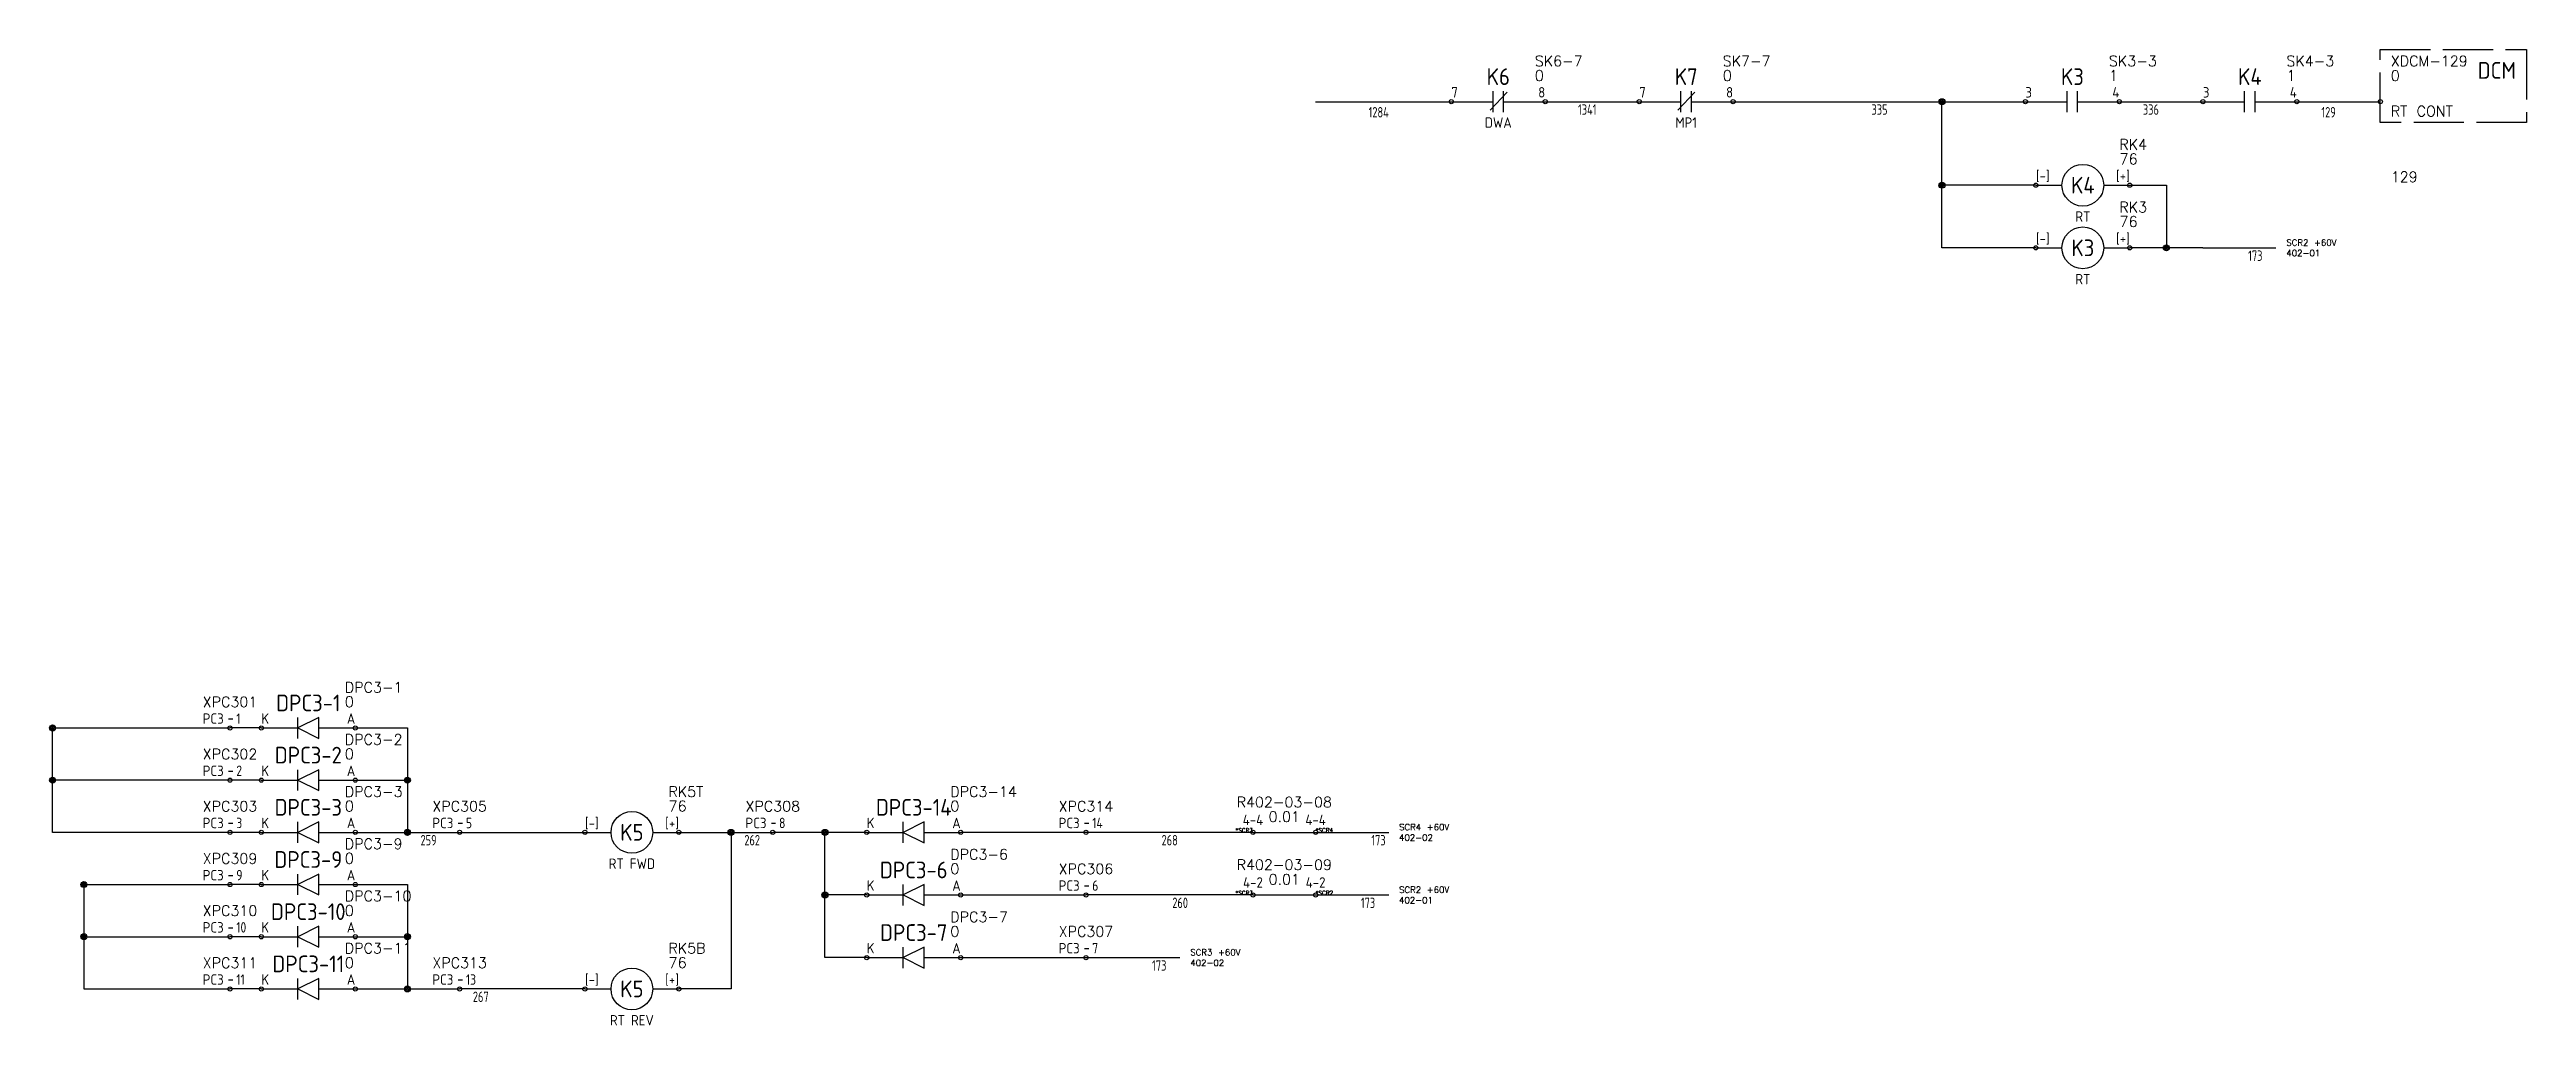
# Model space of a CAD drawing. Header units: millimetres. Extents: x 0 to 2003, y 15 to 1118.
# Drawn here: x 1409 to 2003, y 379 to 613 of the extents above; entities that cross this region are included whole.
import ezdxf
from ezdxf.enums import TextEntityAlignment as Align

# ---------------------------------------------------------------- set-up
doc = ezdxf.new("R2010")
doc.units = ezdxf.units.MM
doc.linetypes.add('ACAD_ISO02W100', pattern=[15, 12, -3])
for name, color, linetype in [('NETLIST', 50, 'Continuous'), ('SYMS', 7, 'Continuous'), ('WIREFIXED', 7, 'Continuous'), ('WIRES', 7, 'Continuous')]:
    doc.layers.add(name, color=color, linetype=linetype)
doc.styles.get("Standard").update_dxf_attribs({"font": 'txt.shx', "bigfont": 'gbcbig.shx'})
doc.styles.add('WD_IEC', font='isocp2.shx', dxfattribs={"width": 0.9, "height": 4})

msp = doc.modelspace()

# ---------------------------------------------------------------- texts
at = {"char_height": 1.5, "attachment_point": 4}
for s, insert in [('SCR2 +60V\\P402-01', (1945, 565)), ('SCR4 +60V\\P402-02', (1732.5, 425)), ('SCR2 +60V\\P402-01', (1732.5, 410)), ('SCR3 +60V\\P402-02', (1682.5, 395))]:
    msp.add_mtext_dynamic_manual_height_columns(s, width=15, gutter_width=0.5, heights=[0], dxfattribs=dict(at, insert=insert))

# ---------------------------------------------------------------- blocks, each defined once
blk = doc.blocks.new('WD_WNH2')
at = {"linetype": 'Continuous', "style": 'WD_IEC', "width": 0.8}
blk.add_attdef('WIRENO', text='', height=2.5, dxfattribs=at).set_placement((0, 0), align=Align.TOP_CENTER)
at = {"style": 'WD_IEC', "flags": 1}
for tag, p in [('W02USER', (0, -1.21)), ('W03USER', (0, -1.33)), ('W04USER', (0, -1.46)), ('W05USER', (0, -1.58)), ('W06USER', (0, -1.71)), ('W07USER', (0, -1.83)), ('W08USER', (0, -1.96)), ('W09USER', (0, -2.08)), ('W01USER', (0, -1.08)), ('W10USER', (0, -2.21))]:
    blk.add_attdef(tag, text='', height=0.08, dxfattribs=at).set_placement(p, align=Align.CENTER)
blk = doc.blocks.new('CONTACT-NC')
for p, q in [((0, 0), (10, 0)), ((13.35, 2.25), (9.28, -2.05)), ((10, -2.5), (10, 2.5)), ((12.5, -2.5), (12.5, 2.5)), ((12.5, 0), (22.5, 0))]:
    blk.add_line(p, q)
for centre in [(0, 0), (22.5, 0)]:
    blk.add_circle(centre, 0.5)
at = {"style": 'WD_IEC', "flags": 1}
blk.add_attdef('LOC', text='', height=4, dxfattribs=at).set_placement((11.25, 11), align=Align.MIDDLE_CENTER)
at = {"style": 'WD_IEC'}
for tag, height, p in [('TAG1', 4, (11.25, 6)), ('DESC1', 2.5, (11.25, -5))]:
    blk.add_attdef(tag, text='', height=height, dxfattribs=at).set_placement(p, align=Align.MIDDLE_CENTER)
for tag, p, height, flags in [('X4TERM01', (0, 0), 0.64, 1), ('TERM01', (0, 1), 2.5, 8), ('X1TERM02', (22.5, 0), 0.64, 1)]:
    blk.add_attdef(tag, p, '', height=height, dxfattribs=dict(at, flags=flags))
at = {"style": 'WD_IEC', "flags": 8}
blk.add_attdef('TERM02', text='', height=2.5, dxfattribs=at).set_placement((22.5, 1), align=Align.RIGHT)
at = {"layer": 'NETLIST'}
for tag, p, height in [('NETTAG', (20, 8.5), 2.5), ('NETVALUE', (20, 5), 2.56)]:
    blk.add_attdef(tag, p, '', height=height, dxfattribs=at)
blk = doc.blocks.new('CONTACTOR-H')
for p, q in [((0, 0), (6.25, 0)), ((16.25, 0), (22.5, 0))]:
    blk.add_line(p, q)
for centre, radius in [((0, 0), 0.5), ((11.25, 0), 5), ((22.5, 0), 0.5)]:
    blk.add_circle(centre, radius)
at = {"style": 'WD_IEC', "flags": 1}
blk.add_attdef('LOC', text='', height=4, dxfattribs=at).set_placement((11.25, 8.5), align=Align.MIDDLE_CENTER)
at = {"style": 'WD_IEC'}
for tag, p, height, flags in [('X4TERM01', (0, 0), 0.64, 1), ('TERM01', (0, 1), 2.5, 8), ('X1TERM02', (22.5, 0), 0.64, 1)]:
    blk.add_attdef(tag, p, '', height=height, dxfattribs=dict(at, flags=flags))
for tag, height, p in [('TAG1', 4, (11.25, 0)), ('DESC1', 2.5, (11.25, -7.5))]:
    blk.add_attdef(tag, text='', height=height, dxfattribs=at).set_placement(p, align=Align.MIDDLE_CENTER)
at = {"style": 'WD_IEC', "flags": 8}
blk.add_attdef('TERM02', text='', height=2.5, dxfattribs=at).set_placement((22.5, 1), align=Align.RIGHT)
at = {"layer": 'NETLIST'}
for tag, p, height in [('NETTAG', (20, 8.5), 2.5), ('NETVALUE', (20, 5), 2.56)]:
    blk.add_attdef(tag, p, '', height=height, dxfattribs=at)
blk = doc.blocks.new('CONTACT-NO')
for p, q in [((2.5, 0), (12.5, 0)), ((12.5, -2.5), (12.5, 2.5)), ((15, -2.5), (15, 2.5)), ((15, 0), (25, 0))]:
    blk.add_line(p, q)
for centre in [(2.5, 0), (25, 0)]:
    blk.add_circle(centre, 0.5)
at = {"style": 'WD_IEC', "flags": 1}
blk.add_attdef('LOC', text='', height=4, dxfattribs=at).set_placement((13.75, 11), align=Align.MIDDLE_CENTER)
at = {"style": 'WD_IEC'}
for tag, height, p in [('TAG1', 4, (13.75, 6)), ('DESC1', 2.5, (13.75, -5))]:
    blk.add_attdef(tag, text='', height=height, dxfattribs=at).set_placement(p, align=Align.MIDDLE_CENTER)
for tag, p, height, flags in [('X4TERM01', (2.5, 0), 0.64, 1), ('TERM01', (2.5, 1), 2.5, 8), ('X1TERM02', (25, 0), 0.64, 1)]:
    blk.add_attdef(tag, p, '', height=height, dxfattribs=dict(at, flags=flags))
at = {"style": 'WD_IEC', "flags": 8}
blk.add_attdef('TERM02', text='', height=2.5, dxfattribs=at).set_placement((25, 1), align=Align.RIGHT)
at = {"layer": 'NETLIST'}
for tag, p, height in [('NETTAG', (22.5, 8.5), 2.5), ('NETVALUE', (22.5, 5), 2.56)]:
    blk.add_attdef(tag, p, '', height=height, dxfattribs=at)
blk = doc.blocks.new('WDDOT')
for radius in [0.72, 0.449, 0.223]:
    blk.add_circle((0, 0), radius)
blk = doc.blocks.new('DCM-2')
at = {"linetype": 'ACAD_ISO02W100'}
blk.add_lwpolyline([(0, 12.5), (35, 12.5), (35, -5), (0, -5)], close=True, dxfattribs=at)
blk.add_circle((0, 0), 0.5)
at = {"style": 'WD_IEC'}
for tag, height, flags, p in [('LOC', 4, 1, (32.5, 14.5)), ('DESC1', 3, 8, (32.5, 2.5))]:
    blk.add_attdef(tag, text='', height=height, dxfattribs=dict(at, flags=flags)).set_placement(p, align=Align.MIDDLE_RIGHT)
blk.add_attdef('TAG1', text='', height=4, dxfattribs=at).set_placement((32.5, 7.5), align=Align.MIDDLE_RIGHT)
at = {"style": 'WD_IEC', "flags": 1}
blk.add_attdef('X4TERM01', (0, 0), '', height=0.5, dxfattribs=at)
blk.add_attdef('TERMDESC01', text='', height=2.5).set_placement((2.5, -1), align=Align.TOP_LEFT)
blk.add_attdef('TERM01', text='', height=2.5).set_placement((2.5, -20), align=Align.BOTTOM_LEFT)
at = {"layer": 'NETLIST'}
for tag, p in [('NETTAG', (2.5, 8.5)), ('NETVALUE', (2.5, 5))]:
    blk.add_attdef(tag, p, '', height=2.5, dxfattribs=at)
blk = doc.blocks.new('DIODE-L')
for p, q in [((-22.5, 0), (-13.75, 0)), ((-13.75, -2.5), (-13.75, 2.5)), ((-8.75, 2.5), (-13.75, 0)), ((-13.75, 0), (-8.75, -2.5)), ((-8.75, -2.5), (-8.75, 2.5)), ((-8.75, 0), (0, 0))]:
    blk.add_line(p, q)
for centre in [(-22.5, 0), (0, 0)]:
    blk.add_circle(centre, 0.5)
at = {"style": 'WD_IEC', "flags": 1}
blk.add_attdef('LOC', text='', height=4, dxfattribs=at).set_placement((-11.25, 11), align=Align.MIDDLE_CENTER)
at = {"style": 'WD_IEC'}
for tag, height, p in [('TAG1', 4, (-11.25, 6)), ('DESC1', 2.5, (-11.25, -5))]:
    blk.add_attdef(tag, text='', height=height, dxfattribs=at).set_placement(p, align=Align.MIDDLE_CENTER)
for tag, p, height, flags in [('X4TERM01', (-22.5, 0), 0.64, 1), ('TERM01', (-22.5, 1), 2.5, 8), ('X1TERM02', (0, 0), 0.64, 1)]:
    blk.add_attdef(tag, p, '', height=height, dxfattribs=dict(at, flags=flags))
at = {"style": 'WD_IEC', "flags": 8}
blk.add_attdef('TERM02', text='', height=2.5, dxfattribs=at).set_placement((0, 1), align=Align.RIGHT)
at = {"layer": 'NETLIST'}
for tag, p, height in [('NETTAG', (-2.5, 8.5), 2.5), ('NETVALUE', (-2.5, 5), 2.56)]:
    blk.add_attdef(tag, p, '', height=height, dxfattribs=at)
blk = doc.blocks.new('TBH-1')
blk.add_line((-0.33, 2.17), (0.65, 2.17))
blk.add_circle((0, 0), 0.5)
at = {"style": 'WD_IEC', "flags": 1}
blk.add_attdef('LOC', text='', height=4, dxfattribs=at).set_placement((-15, 7.5), align=Align.MIDDLE_LEFT)
at = {"style": 'WD_IEC'}
blk.add_attdef('TAG1', text='', height=2.5, dxfattribs=at).set_placement((-1.5, 1), align=Align.RIGHT)
at = {"style": 'WD_IEC', "flags": 1}
blk.add_attdef('X1TERM01', (0, 0), '', height=0.5, dxfattribs=at)
at = {"style": 'WD_IEC', "width": 0.9}
blk.add_attdef('TERM01', (1.5, 1), '', height=2.5, dxfattribs=at)
at = {"layer": 'NETLIST'}
for tag, p in [('NETTAG', (0, 5)), ('NETVALUE', (0, -2.5))]:
    blk.add_attdef(tag, text='', height=2.5, dxfattribs=at).set_placement(p, align=Align.CENTER)
blk = doc.blocks.new('INTERCONNECT-H1')
blk.add_line((-2.5, 0), (12.5, 0))
for centre in [(-2.5, 0), (12.5, 0)]:
    blk.add_circle(centre, 0.5)
at = {"style": 'WD_IEC', "flags": 1}
for tag, height, p in [('LOC', 4, (5, 10)), ('TAG1', 4, (-2.43, 3.16)), ('DESC1', 2.5, (5, -2.5))]:
    blk.add_attdef(tag, text='', height=height, dxfattribs=at).set_placement(p, align=Align.MIDDLE_CENTER)
at = {"style": 'WD_IEC', "flags": 8}
for tag, p in [('TERM01', (-2.5, 1)), ('TERM02', (12.5, 1))]:
    blk.add_attdef(tag, text='', height=2.5, dxfattribs=at).set_placement(p, align=Align.BOTTOM_CENTER)
at = {"style": 'WD_IEC', "flags": 1}
for tag, p in [('X4TERM01', (-2.5, 0)), ('X1TERM02', (12.5, 0))]:
    blk.add_attdef(tag, p, '', height=0.64, dxfattribs=at)
at = {"layer": 'NETLIST'}
for tag, p in [('NETTAG', (5, 6)), ('NETVALUE', (5, 2.5))]:
    blk.add_attdef(tag, text='', height=2.5, dxfattribs=at).set_placement(p, align=Align.CENTER)
blk.add_attdef('X4TERMDESC01', text='', height=1, dxfattribs=at).set_placement((-2.5, 0), align=Align.RIGHT)
blk.add_attdef('X1TERMDESC02', (12.5, 0), '', height=1, dxfattribs=at)

# ---------------------------------------------------------------- linework, layer by layer
at = {"layer": 'WIRES'}
for p, q in [((1712.5, 600), (1745, 600)), ((1767.5, 600), (1790, 600)), ((1812.5, 600), (1882.5, 600)), ((1862.5, 565), (1862.5, 600)), ((1905, 600), (1925, 600)), ((1947.5, 600), (1967.5, 600)), ((1885, 580), (1862.5, 580)), ((1907.5, 580), (1916.25, 580)), ((1916.25, 580), (1916.25, 565)), ((1885, 565), (1862.5, 565)), ((1916.25, 565), (1907.5, 565)), ((1925, 565), (1916.25, 565)), ((1925, 565), (1942.5, 565)), ((1410, 450), (1452.5, 450)), ((1410, 437.5), (1410, 450)), ((1460, 450), (1452.5, 450)), ((1482.5, 450), (1495, 450)), ((1495, 450), (1495, 425)), ((1452.5, 437.5), (1410, 437.5)), ((1410, 425), (1410, 437.5)), ((1460, 437.5), (1452.5, 437.5)), ((1482.5, 437.5), (1495, 437.5)), ((1452.5, 425), (1410, 425)), ((1460, 425), (1452.5, 425)), ((1482.5, 425), (1495, 425)), ((1495, 425), (1507.5, 425)), ((1507.5, 425), (1537.5, 425)), ((1560, 425), (1572.5, 425)), ((1572.5, 425), (1572.5, 387.5)), ((1572.5, 425), (1582.5, 425)), ((1605, 425), (1582.5, 425)), ((1595, 410), (1595, 425)), ((1657.5, 425), (1627.5, 425)), ((1697.5, 425), (1657.5, 425)), ((1712.5, 425), (1730, 425)), ((1417.5, 412.5), (1452.5, 412.5)), ((1417.5, 412.5), (1417.5, 400)), ((1460, 412.5), (1452.5, 412.5)), ((1482.5, 412.5), (1495, 412.5)), ((1495, 412.5), (1495, 387.5)), ((1605, 410), (1595, 410)), ((1595, 395), (1595, 410)), ((1595, 410), (1595, 410)), ((1627.5, 410), (1657.5, 410)), ((1697.5, 410), (1657.5, 410)), ((1712.5, 410), (1730, 410)), ((1417.5, 400), (1452.5, 400)), ((1417.5, 400), (1417.5, 387.5)), ((1460, 400), (1452.5, 400)), ((1482.5, 400), (1495, 400)), ((1605, 395), (1595, 395)), ((1627.5, 395), (1657.5, 395)), ((1657.5, 395), (1680, 395)), ((1417.5, 387.5), (1452.5, 387.5)), ((1460, 387.5), (1452.5, 387.5)), ((1482.5, 387.5), (1495, 387.5)), ((1495, 387.5), (1507.5, 387.5)), ((1537.5, 387.5), (1507.5, 387.5)), ((1572.5, 387.5), (1560, 387.5))]:
    msp.add_line(p, q, dxfattribs=at)

# ---------------------------------------------------------------- block references
for name, p, values in [('DCM-2', (1967.5, 600), {'TERMDESC01': 'RT CONT', 'TAG1': 'DCM', 'TERM01': '129', 'NETTAG': 'XDCM-129', 'NETVALUE': '0'}), ('TBH-1', (1452.5, 450), {'TAG1': 'PC3', 'TERM01': '1', 'NETTAG': 'XPC301'}), ('TBH-1', (1452.5, 437.5), {'TAG1': 'PC3', 'TERM01': '2', 'NETTAG': 'XPC302'}), ('TBH-1', (1452.5, 425), {'TAG1': 'PC3', 'TERM01': '3', 'NETTAG': 'XPC303'}), ('TBH-1', (1507.5, 425), {'TAG1': 'PC3', 'TERM01': '5', 'NETTAG': 'XPC305'}), ('TBH-1', (1582.5, 425), {'TAG1': 'PC3', 'TERM01': '8', 'NETTAG': 'XPC308'}), ('TBH-1', (1657.5, 425), {'TAG1': 'PC3', 'TERM01': '14', 'NETTAG': 'XPC314'}), ('TBH-1', (1452.5, 412.5), {'TAG1': 'PC3', 'TERM01': '9', 'NETTAG': 'XPC309'}), ('TBH-1', (1657.5, 410), {'TAG1': 'PC3', 'TERM01': '6', 'NETTAG': 'XPC306'}), ('TBH-1', (1452.5, 400), {'TAG1': 'PC3', 'TERM01': '10', 'NETTAG': 'XPC310'}), ('TBH-1', (1657.5, 395), {'TAG1': 'PC3', 'TERM01': '7', 'NETTAG': 'XPC307'}), ('TBH-1', (1452.5, 387.5), {'TAG1': 'PC3', 'TERM01': '11', 'NETTAG': 'XPC311'}), ('TBH-1', (1507.5, 387.5), {'TAG1': 'PC3', 'TERM01': '13', 'NETTAG': 'XPC313'})]:
    msp.add_blockref(name, p).add_auto_attribs(values)
ref = msp.add_blockref('CONTACT-NC', (1745, 600))
ref.add_attrib('TERM02', '8', dxfattribs={"height": 2.5, "style": 'WD_IEC'}).set_placement((1767.5, 601), align=Align.RIGHT)
ref.add_attrib('TERM01', '7', (1745, 601), dxfattribs={"height": 2.5, "style": 'WD_IEC'})
ref.add_attrib('DESC1', 'DWA', dxfattribs={"height": 2.5, "style": 'WD_IEC'}).set_placement((1756.25, 595), align=Align.MIDDLE_CENTER)
ref.add_attrib('TAG1', 'K6', dxfattribs={"height": 4, "style": 'WD_IEC'}).set_placement((1756.25, 606), align=Align.MIDDLE_CENTER)
ref.add_attrib('NETVALUE', '0', (1765, 605), dxfattribs={"layer": 'NETLIST', "height": 2.56})
ref.add_attrib('NETTAG', 'SK6-7', (1765, 608.5), dxfattribs={"layer": 'NETLIST', "height": 2.5})
ref = msp.add_blockref('CONTACT-NC', (1790, 600))
ref.add_attrib('TERM02', '8', dxfattribs={"height": 2.5, "style": 'WD_IEC'}).set_placement((1812.5, 601), align=Align.RIGHT)
ref.add_attrib('TERM01', '7', (1790, 601), dxfattribs={"height": 2.5, "style": 'WD_IEC'})
ref.add_attrib('DESC1', 'MP1', dxfattribs={"height": 2.5, "style": 'WD_IEC'}).set_placement((1801.25, 595), align=Align.MIDDLE_CENTER)
ref.add_attrib('TAG1', 'K7', dxfattribs={"height": 4, "style": 'WD_IEC'}).set_placement((1801.25, 606), align=Align.MIDDLE_CENTER)
ref.add_attrib('NETVALUE', '0', (1810, 605), dxfattribs={"layer": 'NETLIST', "height": 2.56})
ref.add_attrib('NETTAG', 'SK7-7', (1810, 608.5), dxfattribs={"layer": 'NETLIST', "height": 2.5})
ref = msp.add_blockref('CONTACT-NO', (1880, 600))
ref.add_attrib('NETTAG', 'SK3-3', (1902.5, 608.5), dxfattribs={"layer": 'NETLIST', "height": 2.5})
ref.add_attrib('NETVALUE', '1', (1902.5, 605), dxfattribs={"layer": 'NETLIST', "height": 2.56})
ref.add_attrib('TAG1', 'K3', dxfattribs={"height": 4, "style": 'WD_IEC'}).set_placement((1893.75, 606), align=Align.MIDDLE_CENTER)
ref.add_attrib('TERM01', '3', (1882.5, 601), dxfattribs={"height": 2.5, "style": 'WD_IEC'})
ref.add_attrib('TERM02', '4', dxfattribs={"height": 2.5, "style": 'WD_IEC'}).set_placement((1905, 601), align=Align.RIGHT)
ref = msp.add_blockref('CONTACT-NO', (1922.5, 600))
ref.add_attrib('NETTAG', 'SK4-3', (1945, 608.5), dxfattribs={"layer": 'NETLIST', "height": 2.5})
ref.add_attrib('NETVALUE', '1', (1945, 605), dxfattribs={"layer": 'NETLIST', "height": 2.56})
ref.add_attrib('TAG1', 'K4', dxfattribs={"height": 4, "style": 'WD_IEC'}).set_placement((1936.25, 606), align=Align.MIDDLE_CENTER)
ref.add_attrib('TERM01', '3', (1925, 601), dxfattribs={"height": 2.5, "style": 'WD_IEC'})
ref.add_attrib('TERM02', '4', dxfattribs={"height": 2.5, "style": 'WD_IEC'}).set_placement((1947.5, 601), align=Align.RIGHT)
ref = msp.add_blockref('CONTACTOR-H', (1885, 580))
ref.add_attrib('TERM02', '[+]', dxfattribs={"height": 2.5, "style": 'WD_IEC'}).set_placement((1907.5, 581), align=Align.RIGHT)
ref.add_attrib('TERM01', '[-]', (1885, 581), dxfattribs={"height": 2.5, "style": 'WD_IEC'})
ref.add_attrib('DESC1', 'RT', dxfattribs={"height": 2.5, "style": 'WD_IEC'}).set_placement((1896.25, 572.5), align=Align.MIDDLE_CENTER)
ref.add_attrib('TAG1', 'K4', dxfattribs={"height": 4, "style": 'WD_IEC'}).set_placement((1896.25, 580), align=Align.MIDDLE_CENTER)
ref.add_attrib('NETVALUE', '76', (1905, 585), dxfattribs={"layer": 'NETLIST', "height": 2.56})
ref.add_attrib('NETTAG', 'RK4', (1905, 588.5), dxfattribs={"layer": 'NETLIST', "height": 2.5})
ref = msp.add_blockref('CONTACTOR-H', (1885, 565))
ref.add_attrib('TERM02', '[+]', dxfattribs={"height": 2.5, "style": 'WD_IEC'}).set_placement((1907.5, 566), align=Align.RIGHT)
ref.add_attrib('TERM01', '[-]', (1885, 566), dxfattribs={"height": 2.5, "style": 'WD_IEC'})
ref.add_attrib('DESC1', 'RT', dxfattribs={"height": 2.5, "style": 'WD_IEC'}).set_placement((1896.25, 557.5), align=Align.MIDDLE_CENTER)
ref.add_attrib('TAG1', 'K3', dxfattribs={"height": 4, "style": 'WD_IEC'}).set_placement((1896.25, 565), align=Align.MIDDLE_CENTER)
ref.add_attrib('NETVALUE', '76', (1905, 570), dxfattribs={"layer": 'NETLIST', "height": 2.56})
ref.add_attrib('NETTAG', 'RK3', (1905, 573.5), dxfattribs={"layer": 'NETLIST', "height": 2.5})
ref = msp.add_blockref('DIODE-L', (1482.5, 450))
ref.add_attrib('NETTAG', 'DPC3-1', (1480, 458.5), dxfattribs={"layer": 'NETLIST', "height": 2.5})
ref.add_attrib('NETVALUE', '0', (1480, 455), dxfattribs={"layer": 'NETLIST', "height": 2.56})
ref.add_attrib('TAG1', 'DPC3-1', dxfattribs={"height": 4, "style": 'WD_IEC'}).set_placement((1471.25, 456), align=Align.MIDDLE_CENTER)
ref.add_attrib('TERM01', 'K', (1460, 451), dxfattribs={"height": 2.5, "style": 'WD_IEC'})
ref.add_attrib('TERM02', 'A', dxfattribs={"height": 2.5, "style": 'WD_IEC'}).set_placement((1482.5, 451), align=Align.RIGHT)
ref = msp.add_blockref('DIODE-L', (1482.5, 437.5))
ref.add_attrib('NETTAG', 'DPC3-2', (1480, 446), dxfattribs={"layer": 'NETLIST', "height": 2.5})
ref.add_attrib('NETVALUE', '0', (1480, 442.5), dxfattribs={"layer": 'NETLIST', "height": 2.56})
ref.add_attrib('TAG1', 'DPC3-2', dxfattribs={"height": 4, "style": 'WD_IEC'}).set_placement((1471.25, 443.5), align=Align.MIDDLE_CENTER)
ref.add_attrib('TERM01', 'K', (1460, 438.5), dxfattribs={"height": 2.5, "style": 'WD_IEC'})
ref.add_attrib('TERM02', 'A', dxfattribs={"height": 2.5, "style": 'WD_IEC'}).set_placement((1482.5, 438.5), align=Align.RIGHT)
ref = msp.add_blockref('DIODE-L', (1482.5, 425))
ref.add_attrib('NETTAG', 'DPC3-3', (1480, 433.5), dxfattribs={"layer": 'NETLIST', "height": 2.5})
ref.add_attrib('NETVALUE', '0', (1480, 430), dxfattribs={"layer": 'NETLIST', "height": 2.56})
ref.add_attrib('TAG1', 'DPC3-3', dxfattribs={"height": 4, "style": 'WD_IEC'}).set_placement((1471.25, 431), align=Align.MIDDLE_CENTER)
ref.add_attrib('TERM01', 'K', (1460, 426), dxfattribs={"height": 2.5, "style": 'WD_IEC'})
ref.add_attrib('TERM02', 'A', dxfattribs={"height": 2.5, "style": 'WD_IEC'}).set_placement((1482.5, 426), align=Align.RIGHT)
ref = msp.add_blockref('CONTACTOR-H', (1537.5, 425))
ref.add_attrib('TERM02', '[+]', dxfattribs={"height": 2.5, "style": 'WD_IEC'}).set_placement((1560, 426), align=Align.RIGHT)
ref.add_attrib('TERM01', '[-]', (1537.5, 426), dxfattribs={"height": 2.5, "style": 'WD_IEC'})
ref.add_attrib('DESC1', 'RT FWD', dxfattribs={"height": 2.5, "style": 'WD_IEC'}).set_placement((1548.75, 417.5), align=Align.MIDDLE_CENTER)
ref.add_attrib('TAG1', 'K5', dxfattribs={"height": 4, "style": 'WD_IEC'}).set_placement((1548.75, 425), align=Align.MIDDLE_CENTER)
ref.add_attrib('NETVALUE', '76', (1557.5, 430), dxfattribs={"layer": 'NETLIST', "height": 2.56})
ref.add_attrib('NETTAG', 'RK5T', (1557.5, 433.5), dxfattribs={"layer": 'NETLIST', "height": 2.5})
ref = msp.add_blockref('DIODE-L', (1627.5, 425))
ref.add_attrib('NETTAG', 'DPC3-14', (1625, 433.5), dxfattribs={"layer": 'NETLIST', "height": 2.5})
ref.add_attrib('NETVALUE', '0', (1625, 430), dxfattribs={"layer": 'NETLIST', "height": 2.56})
ref.add_attrib('TAG1', 'DPC3-14', dxfattribs={"height": 4, "style": 'WD_IEC'}).set_placement((1616.25, 431), align=Align.MIDDLE_CENTER)
ref.add_attrib('TERM01', 'K', (1605, 426), dxfattribs={"height": 2.5, "style": 'WD_IEC'})
ref.add_attrib('TERM02', 'A', dxfattribs={"height": 2.5, "style": 'WD_IEC'}).set_placement((1627.5, 426), align=Align.RIGHT)
ref = msp.add_blockref('INTERCONNECT-H1', (1700, 425))
ref.add_attrib('TERM02', '4-4', dxfattribs={"height": 2.5, "style": 'WD_IEC'}).set_placement((1712.5, 426), align=Align.BOTTOM_CENTER)
ref.add_attrib('TERM01', '4-4', dxfattribs={"height": 2.5, "style": 'WD_IEC'}).set_placement((1697.5, 426), align=Align.BOTTOM_CENTER)
ref.add_attrib('NETVALUE', '0.01', dxfattribs={"layer": 'NETLIST', "height": 2.5}).set_placement((1705, 427.5), align=Align.CENTER)
ref.add_attrib('NETTAG', 'R402-03-08', dxfattribs={"layer": 'NETLIST', "height": 2.5}).set_placement((1705, 431), align=Align.CENTER)
ref.add_attrib('X4TERMDESC01', '*SCR3', dxfattribs={"layer": 'NETLIST', "height": 1}).set_placement((1697.5, 425), align=Align.RIGHT)
ref.add_attrib('X1TERMDESC02', '*SCR4', (1712.5, 425), dxfattribs={"layer": 'NETLIST', "height": 1})
ref = msp.add_blockref('DIODE-L', (1482.5, 412.5))
ref.add_attrib('NETTAG', 'DPC3-9', (1480, 421), dxfattribs={"layer": 'NETLIST', "height": 2.5})
ref.add_attrib('NETVALUE', '0', (1480, 417.5), dxfattribs={"layer": 'NETLIST', "height": 2.56})
ref.add_attrib('TAG1', 'DPC3-9', dxfattribs={"height": 4, "style": 'WD_IEC'}).set_placement((1471.25, 418.5), align=Align.MIDDLE_CENTER)
ref.add_attrib('TERM01', 'K', (1460, 413.5), dxfattribs={"height": 2.5, "style": 'WD_IEC'})
ref.add_attrib('TERM02', 'A', dxfattribs={"height": 2.5, "style": 'WD_IEC'}).set_placement((1482.5, 413.5), align=Align.RIGHT)
ref = msp.add_blockref('DIODE-L', (1627.5, 410))
ref.add_attrib('NETTAG', 'DPC3-6', (1625, 418.5), dxfattribs={"layer": 'NETLIST', "height": 2.5})
ref.add_attrib('NETVALUE', '0', (1625, 415), dxfattribs={"layer": 'NETLIST', "height": 2.56})
ref.add_attrib('TAG1', 'DPC3-6', dxfattribs={"height": 4, "style": 'WD_IEC'}).set_placement((1616.25, 416), align=Align.MIDDLE_CENTER)
ref.add_attrib('TERM01', 'K', (1605, 411), dxfattribs={"height": 2.5, "style": 'WD_IEC'})
ref.add_attrib('TERM02', 'A', dxfattribs={"height": 2.5, "style": 'WD_IEC'}).set_placement((1627.5, 411), align=Align.RIGHT)
ref = msp.add_blockref('INTERCONNECT-H1', (1700, 410))
ref.add_attrib('TERM02', '4-2', dxfattribs={"height": 2.5, "style": 'WD_IEC'}).set_placement((1712.5, 411), align=Align.BOTTOM_CENTER)
ref.add_attrib('TERM01', '4-2', dxfattribs={"height": 2.5, "style": 'WD_IEC'}).set_placement((1697.5, 411), align=Align.BOTTOM_CENTER)
ref.add_attrib('NETVALUE', '0.01', dxfattribs={"layer": 'NETLIST', "height": 2.5}).set_placement((1705, 412.5), align=Align.CENTER)
ref.add_attrib('NETTAG', 'R402-03-09', dxfattribs={"layer": 'NETLIST', "height": 2.5}).set_placement((1705, 416), align=Align.CENTER)
ref.add_attrib('X4TERMDESC01', '*SCR3', dxfattribs={"layer": 'NETLIST', "height": 1}).set_placement((1697.5, 410), align=Align.RIGHT)
ref.add_attrib('X1TERMDESC02', '*SCR2', (1712.5, 410), dxfattribs={"layer": 'NETLIST', "height": 1})
ref = msp.add_blockref('DIODE-L', (1482.5, 400))
ref.add_attrib('NETTAG', 'DPC3-10', (1480, 408.5), dxfattribs={"layer": 'NETLIST', "height": 2.5})
ref.add_attrib('NETVALUE', '0', (1480, 405), dxfattribs={"layer": 'NETLIST', "height": 2.56})
ref.add_attrib('TAG1', 'DPC3-10', dxfattribs={"height": 4, "style": 'WD_IEC'}).set_placement((1471.25, 406), align=Align.MIDDLE_CENTER)
ref.add_attrib('TERM01', 'K', (1460, 401), dxfattribs={"height": 2.5, "style": 'WD_IEC'})
ref.add_attrib('TERM02', 'A', dxfattribs={"height": 2.5, "style": 'WD_IEC'}).set_placement((1482.5, 401), align=Align.RIGHT)
ref = msp.add_blockref('DIODE-L', (1627.5, 395))
ref.add_attrib('NETTAG', 'DPC3-7', (1625, 403.5), dxfattribs={"layer": 'NETLIST', "height": 2.5})
ref.add_attrib('NETVALUE', '0', (1625, 400), dxfattribs={"layer": 'NETLIST', "height": 2.56})
ref.add_attrib('TAG1', 'DPC3-7', dxfattribs={"height": 4, "style": 'WD_IEC'}).set_placement((1616.25, 401), align=Align.MIDDLE_CENTER)
ref.add_attrib('TERM01', 'K', (1605, 396), dxfattribs={"height": 2.5, "style": 'WD_IEC'})
ref.add_attrib('TERM02', 'A', dxfattribs={"height": 2.5, "style": 'WD_IEC'}).set_placement((1627.5, 396), align=Align.RIGHT)
ref = msp.add_blockref('DIODE-L', (1482.5, 387.5))
ref.add_attrib('NETTAG', 'DPC3-11', (1480, 396), dxfattribs={"layer": 'NETLIST', "height": 2.5})
ref.add_attrib('NETVALUE', '0', (1480, 392.5), dxfattribs={"layer": 'NETLIST', "height": 2.56})
ref.add_attrib('TAG1', 'DPC3-11', dxfattribs={"height": 4, "style": 'WD_IEC'}).set_placement((1471.25, 393.5), align=Align.MIDDLE_CENTER)
ref.add_attrib('TERM01', 'K', (1460, 388.5), dxfattribs={"height": 2.5, "style": 'WD_IEC'})
ref.add_attrib('TERM02', 'A', dxfattribs={"height": 2.5, "style": 'WD_IEC'}).set_placement((1482.5, 388.5), align=Align.RIGHT)
ref = msp.add_blockref('CONTACTOR-H', (1537.5, 387.5))
ref.add_attrib('TERM02', '[+]', dxfattribs={"height": 2.5, "style": 'WD_IEC'}).set_placement((1560, 388.5), align=Align.RIGHT)
ref.add_attrib('TERM01', '[-]', (1537.5, 388.5), dxfattribs={"height": 2.5, "style": 'WD_IEC'})
ref.add_attrib('DESC1', 'RT REV', dxfattribs={"height": 2.5, "style": 'WD_IEC'}).set_placement((1548.75, 380), align=Align.MIDDLE_CENTER)
ref.add_attrib('TAG1', 'K5', dxfattribs={"height": 4, "style": 'WD_IEC'}).set_placement((1548.75, 387.5), align=Align.MIDDLE_CENTER)
ref.add_attrib('NETVALUE', '76', (1557.5, 392.5), dxfattribs={"layer": 'NETLIST', "height": 2.56})
ref.add_attrib('NETTAG', 'RK5B', (1557.5, 396), dxfattribs={"layer": 'NETLIST', "height": 2.5})
at = {"layer": 'SYMS'}
for p in [(1862.5, 600), (1862.5, 580), (1916.25, 565), (1410, 450), (1410, 437.5), (1495, 437.5), (1495, 425), (1572.5, 425), (1595, 425), (1417.5, 412.5), (1595, 410), (1417.5, 400), (1495, 400), (1495, 387.5)]:
    msp.add_blockref('WDDOT', p, dxfattribs=at)
at = {"layer": 'WIREFIXED'}
ref = msp.add_blockref('WD_WNH2', (1777.5, 600), dxfattribs=at)
ref.add_attrib('WIRENOF', '1341', dxfattribs={"linetype": 'Continuous', "height": 2.5, "style": 'WD_IEC', "width": 0.8}).set_placement((1777.56, 599.37), align=Align.TOP_CENTER)
ref = msp.add_blockref('WD_WNH2', (1847.5, 600), dxfattribs=at)
ref.add_attrib('WIRENOF', '335', dxfattribs={"linetype": 'Continuous', "height": 2.5, "style": 'WD_IEC', "width": 0.8}).set_placement((1847.56, 599.37), align=Align.TOP_CENTER)
ref = msp.add_blockref('WD_WNH2', (1912.5, 600), dxfattribs=at)
ref.add_attrib('WIRENOF', '336', dxfattribs={"linetype": 'Continuous', "height": 2.5, "style": 'WD_IEC', "width": 0.8}).set_placement((1912.56, 599.37), align=Align.TOP_CENTER)
ref = msp.add_blockref('WD_WNH2', (1727.5, 600), dxfattribs=at)
ref.add_attrib('WIRENOF', '1284', dxfattribs={"linetype": 'Continuous', "height": 2.5, "style": 'WD_IEC', "width": 0.8}).set_placement((1727.61, 598.73), align=Align.TOP_CENTER)
ref = msp.add_blockref('WD_WNH2', (1955, 600), dxfattribs=at)
ref.add_attrib('WIRENOF', '129', dxfattribs={"linetype": 'Continuous', "height": 2.5, "style": 'WD_IEC', "width": 0.8}).set_placement((1955.11, 598.73), align=Align.TOP_CENTER)
ref = msp.add_blockref('WD_WNH2', (1937.5, 565), dxfattribs=at)
ref.add_attrib('WIRENOF', '173', dxfattribs={"linetype": 'Continuous', "height": 2.5, "style": 'WD_IEC', "width": 0.8}).set_placement((1937.56, 564.37), align=Align.TOP_CENTER)
ref = msp.add_blockref('WD_WNH2', (1500, 425), dxfattribs=at)
ref.add_attrib('WIRENOF', '259', dxfattribs={"linetype": 'Continuous', "height": 2.5, "style": 'WD_IEC', "width": 0.8}).set_placement((1500.06, 424.37), align=Align.TOP_CENTER)
ref = msp.add_blockref('WD_WNH2', (1577.5, 425), dxfattribs=at)
ref.add_attrib('WIRENOF', '262', dxfattribs={"linetype": 'Continuous', "height": 2.5, "style": 'WD_IEC', "width": 0.8}).set_placement((1577.56, 424.37), align=Align.TOP_CENTER)
ref = msp.add_blockref('WD_WNH2', (1677.5, 425), dxfattribs=at)
ref.add_attrib('WIRENOF', '268', dxfattribs={"linetype": 'Continuous', "height": 2.5, "style": 'WD_IEC', "width": 0.8}).set_placement((1677.56, 424.37), align=Align.TOP_CENTER)
ref = msp.add_blockref('WD_WNH2', (1727.5, 425), dxfattribs=at)
ref.add_attrib('WIRENOF', '173', dxfattribs={"linetype": 'Continuous', "height": 2.5, "style": 'WD_IEC', "width": 0.8}).set_placement((1727.56, 424.37), align=Align.TOP_CENTER)
ref = msp.add_blockref('WD_WNH2', (1680, 410), dxfattribs=at)
ref.add_attrib('WIRENOF', '260', dxfattribs={"linetype": 'Continuous', "height": 2.5, "style": 'WD_IEC', "width": 0.8}).set_placement((1680.06, 409.37), align=Align.TOP_CENTER)
ref = msp.add_blockref('WD_WNH2', (1725, 410), dxfattribs=at)
ref.add_attrib('WIRENOF', '173', dxfattribs={"linetype": 'Continuous', "height": 2.5, "style": 'WD_IEC', "width": 0.8}).set_placement((1725.06, 409.37), align=Align.TOP_CENTER)
ref = msp.add_blockref('WD_WNH2', (1675, 395), dxfattribs=at)
ref.add_attrib('WIRENOF', '173', dxfattribs={"linetype": 'Continuous', "height": 2.5, "style": 'WD_IEC', "width": 0.8}).set_placement((1675.06, 394.37), align=Align.TOP_CENTER)
ref = msp.add_blockref('WD_WNH2', (1512.5, 387.5), dxfattribs=at)
ref.add_attrib('WIRENOF', '267', dxfattribs={"linetype": 'Continuous', "height": 2.5, "style": 'WD_IEC', "width": 0.8}).set_placement((1512.56, 386.87), align=Align.TOP_CENTER)

msp.set_redraw_order([(e.dxf.handle, doc.entitydb.next_handle()) for e in msp.query("TEXT MTEXT ATTDEF DIMENSION ARC_DIMENSION")])  # texts and dimensions are drawn at this point

doc.saveas('drawing.dxf')
